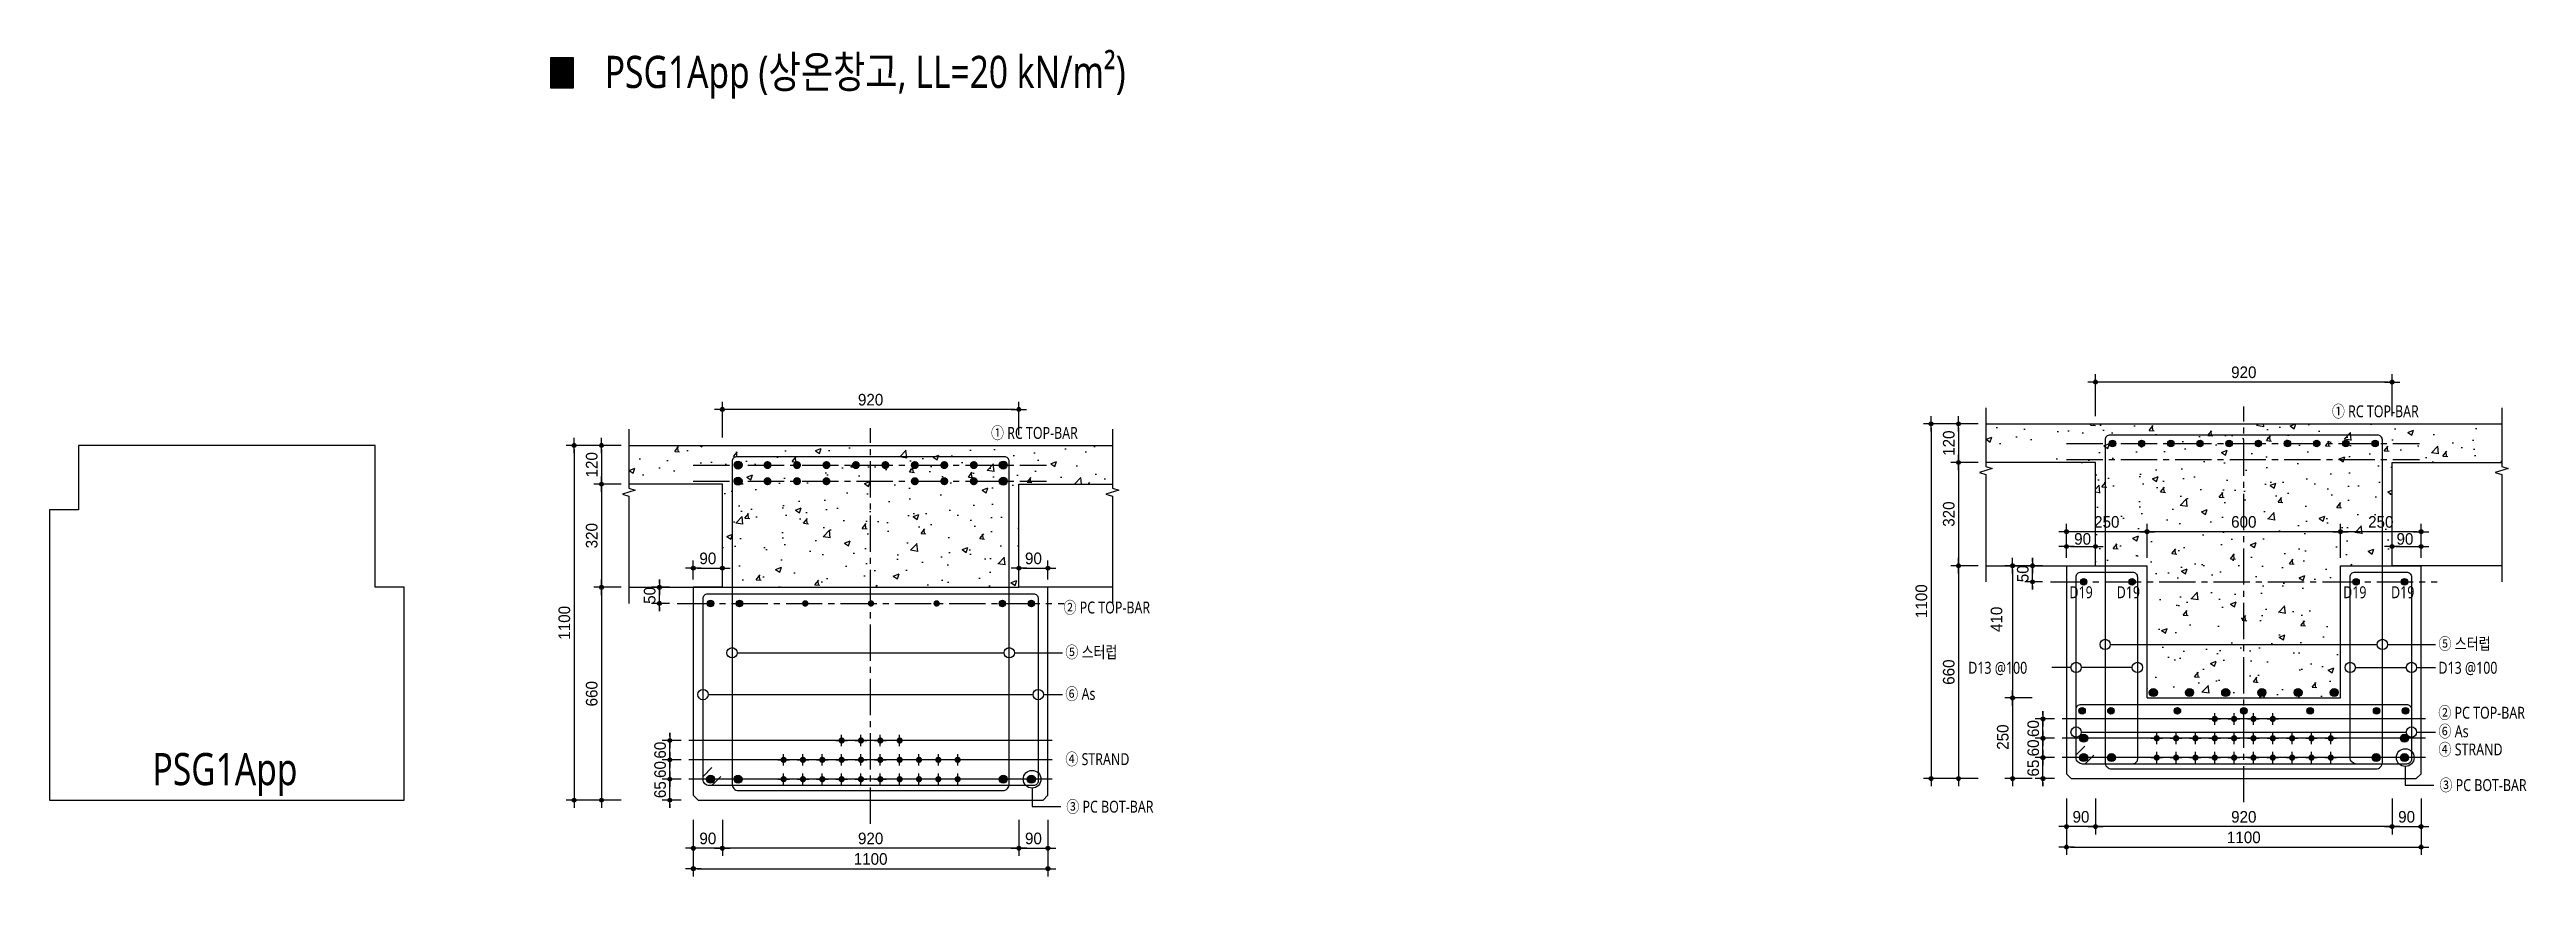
# Model space of a CAD drawing. Header units: millimetres. Extents: x 11948722 to 13111668, y -10771712 to -10232988.
# Drawn here: x 13102244 to 13109927, y -10416483 to -10413918 of the extents above; entities that cross this region are included whole.
import ezdxf
from ezdxf.enums import TextEntityAlignment as Align

# ---------------------------------------------------------------- set-up
doc = ezdxf.new("R2010")
doc.units = ezdxf.units.MM
doc.header["$LTSCALE"] = 150
doc.header["$MEASUREMENT"] = 0
for name, pattern in [('CEN', [6.2, 6, -0.1, 0, -0.1]), ('CENTER', [50.8, 31.75, -6.35, 6.35, -6.35]), ('CENTER2', [1.125, 0.75, -0.125, 0.125, -0.125]), ('HIDDEN', [2, 1, -1])]:
    doc.linetypes.add(name, pattern=pattern)
doc.layers.get('0').update_dxf_attribs({"linetype": 'CONTINUOUS'})
doc.layers.get('Defpoints').update_dxf_attribs({"color": 117, "linetype": 'CONTINUOUS'})
for name, color, linetype in [('0-TXT', 7, 'CONTINUOUS'), ('BAR', 3, 'CONTINUOUS'), ('CENT', 1, 'CEN'), ('CON-C', 2, 'CONTINUOUS'), ('DIM', 7, 'CONTINUOUS'), ('ETC', 8, 'CONTINUOUS'), ('FIN', 5, 'CONTINUOUS'), ('H', 2, 'HIDDEN'), ('SIT', 7, 'CONTINUOUS'), ('STRAND', 7, 'CENTER2'), ('TEXT', 3, 'CONTINUOUS')]:
    doc.layers.add(name, color=color, linetype=linetype)
doc.styles.get("Standard").update_dxf_attribs({"font": 'NanumGothic.ttf'})
doc.styles.add('돋움', font='')
doc.styles.get('돋움').set_extended_font_data('Dotum')
doc.linetypes.add('ZIGZAG', pattern='A,0.0001,-0.2,[131,ltypeshp.shx,S=0.2,R=0,X=-0.2,Y=0],-0.4,[131,ltypeshp.shx,S=0.2,R=180,X=0.2,Y=0],-0.2', length=0.8001)
doc.dimstyles.new('S_10', dxfattribs={"dimscale": 10, "dimtxt": 3, "dimasz": 1, "dimexe": 2, "dimexo": 2, "dimgap": 1, "dimtad": 1, "dimdec": 0, "dimzin": 0, "dimdsep": 46, "dimtxsty": '돋움', "dimblk1": 'DD', "dimblk2": 'DD', "dimsah": 1, "dimcen": 2.5, "dimdle": 8, "dimclrd": 256, "dimclre": 256, "dimclrt": 3, "dimadec": 0, "dimazin": 0, "dimtfac": 1, "dimtdec": 0, "dimtix": 1, "dimtmove": 2, "dimatfit": 3, "dimldrblk": 'DD', "dimfxl": 1, "dimtolj": 1, "dimtzin": 0, "dimarcsym": 0})

msp = doc.modelspace()

# ---------------------------------------------------------------- texts
at = {"width": 0.8}
msp.add_text('PSG1App (상온창고, LL=20 kN/m²)', height=99.792, dxfattribs=at).set_placement((13103966.3, -10413987.8), align=Align.MIDDLE_LEFT)
at = {"layer": '0-TXT', "ltscale": 0.8, "width": 0.8}
for s, p in [('① RC TOP-BAR', (13109323.7, -10415021.7, 0)), ('① RC TOP-BAR', (13105164.3, -10415088.7, 0)), ('D19', (13108509.8, -10415582.8, 0)), ('D19', (13108656.3, -10415582.8, 0)), ('D19', (13109358.7, -10415582.8, 0)), ('D19', (13109507.3, -10415582.8, 0)), ('② PC TOP-BAR', (13105389.1, -10415630.1, 0)), ('⑤ 스터럽', (13109654.3, -10415742.5, 0)), ('⑤ 스터럽', (13105394.9, -10415768.5, 0)), ('D13 @100', (13108195.8, -10415817, 0)), ('D13 @100', (13109654.3, -10415817, 0)), ('⑥ As', (13105394.9, -10415897.9, 0)), ('② PC TOP-BAR', (13109653.8, -10415956.4, 0)), ('⑥ As', (13109654.3, -10416014, 0)), ('④ STRAND', (13109654.3, -10416070.3, 0)), ('④ STRAND', (13105394.9, -10416100.3, 0)), ('③ PC BOT-BAR', (13109657.3, -10416180.8, 0)), ('③ PC BOT-BAR', (13105397.9, -10416247.8, 0))]:
    msp.add_text(s, height=36.96, dxfattribs=at).set_placement(p, align=Align.TOP_LEFT)

# ---------------------------------------------------------------- blocks, each defined once
blk = doc.blocks.new('DD')
blk.add_line((-2, 0), (2, 0))
for radius in [0.5, 0.25]:
    blk.add_circle((0, 0), radius)
blk = doc.blocks.new('*D1400')
at = {"layer": 'Defpoints', "color": 0, "ltscale": 1200}
for p in [(13108427.5, -10416054), (13108486.9, -10416054), (13108486.9, -10416114)]:
    blk.add_point(p, dxfattribs=at)
at = {"layer": 'DIM', "lineweight": -2}
for p, q in [((13108462.9, -10416054), (13108403.5, -10416054)), ((13108427.5, -10416042), (13108427.5, -10416030)), ((13108427.5, -10416114), (13108427.5, -10416054)), ((13108462.9, -10416114), (13108403.5, -10416114)), ((13108427.5, -10416126), (13108427.5, -10416138))]:
    blk.add_line(p, q, dxfattribs=at)
at = {"layer": 'DIM', "lineweight": -2, "ltscale": 1200, "xscale": 12, "yscale": 12, "zscale": 12}
for p, rotation in [((13108427.5, -10416054), 270), ((13108427.5, -10416114), 90)]:
    blk.add_blockref('DD', p, dxfattribs=dict(at, rotation=rotation))
at = {"layer": 'DIM', "ltscale": 1200, "insert": (13108397.4, -10416084), "char_height": 36, "attachment_point": 5, "rotation": 90, "style": '돋움'}
blk.add_mtext('\\A1;60', dxfattribs=at)
blk = doc.blocks.new('*D1401')
at = {"layer": 'Defpoints', "color": 0, "ltscale": 1200}
for p in [(13108427.5, -10416114), (13108486.9, -10416114), (13108486.9, -10416179)]:
    blk.add_point(p, dxfattribs=at)
at = {"layer": 'DIM', "lineweight": -2}
for p, q in [((13108462.9, -10416114), (13108403.5, -10416114)), ((13108427.5, -10416102), (13108427.5, -10416090)), ((13108427.5, -10416179), (13108427.5, -10416114)), ((13108462.9, -10416179), (13108403.5, -10416179)), ((13108427.5, -10416191), (13108427.5, -10416203))]:
    blk.add_line(p, q, dxfattribs=at)
at = {"layer": 'DIM', "lineweight": -2, "ltscale": 1200, "xscale": 12, "yscale": 12, "zscale": 12}
for p, rotation in [((13108427.5, -10416114), 270), ((13108427.5, -10416179), 90)]:
    blk.add_blockref('DD', p, dxfattribs=dict(at, rotation=rotation))
at = {"layer": 'DIM', "ltscale": 1200, "insert": (13108397.4, -10416146.5), "char_height": 36, "attachment_point": 5, "rotation": 90, "style": '돋움'}
blk.add_mtext('\\A1;65', dxfattribs=at)
blk = doc.blocks.new('*D1402')
at = {"layer": 'Defpoints', "color": 0, "ltscale": 1200}
for p in [(13108500.4, -10416216.4), (13109600.4, -10416216.4), (13109600.4, -10416391.5)]:
    blk.add_point(p, dxfattribs=at)
at = {"layer": 'DIM', "lineweight": -2}
for p, q in [((13108500.4, -10416240.4), (13108500.4, -10416415.5)), ((13109600.4, -10416240.4), (13109600.4, -10416415.5)), ((13108512.4, -10416391.5), (13109588.4, -10416391.5))]:
    blk.add_line(p, q, dxfattribs=at)
at = {"layer": 'DIM', "lineweight": -2, "ltscale": 1200, "xscale": 12, "yscale": 12, "zscale": 12, "rotation": 180}
blk.add_blockref('DD', (13108500.4, -10416391.5), dxfattribs=at)
at = {"layer": 'DIM', "lineweight": -2, "ltscale": 1200, "xscale": 12, "yscale": 12, "zscale": 12}
blk.add_blockref('DD', (13109600.4, -10416391.5), dxfattribs=at)
at = {"layer": 'DIM', "ltscale": 1200, "insert": (13109050.4, -10416361.5), "char_height": 36, "attachment_point": 5, "style": '돋움'}
blk.add_mtext('\\A1;1100', dxfattribs=at)
blk = doc.blocks.new('*D1403')
at = {"layer": 'Defpoints', "color": 0, "ltscale": 1200}
for p in [(13108250.4, -10415079), (13108165.4, -10415199), (13108250.4, -10415199)]:
    blk.add_point(p, dxfattribs=at)
at = {"layer": 'DIM', "lineweight": -2}
for p, q in [((13108226.4, -10415079), (13108141.4, -10415079)), ((13108165.4, -10415091), (13108165.4, -10415187)), ((13108226.4, -10415199), (13108141.4, -10415199))]:
    blk.add_line(p, q, dxfattribs=at)
at = {"layer": 'DIM', "lineweight": -2, "ltscale": 1200, "xscale": 12, "yscale": 12, "zscale": 12}
for p, rotation in [((13108165.4, -10415079), 90), ((13108165.4, -10415199), 270)]:
    blk.add_blockref('DD', p, dxfattribs=dict(at, rotation=rotation))
at = {"layer": 'DIM', "ltscale": 1200, "insert": (13108135.4, -10415139), "char_height": 36, "attachment_point": 5, "rotation": 90, "style": '돋움'}
blk.add_mtext('\\A1;120', dxfattribs=at)
blk = doc.blocks.new('*D1404')
at = {"layer": 'Defpoints', "color": 0, "ltscale": 1200}
for p in [(13108250.4, -10415199), (13108165.4, -10415519), (13108250.4, -10415519)]:
    blk.add_point(p, dxfattribs=at)
at = {"layer": 'DIM', "lineweight": -2}
for p, q in [((13108226.4, -10415199), (13108141.4, -10415199)), ((13108165.4, -10415211), (13108165.4, -10415507)), ((13108226.4, -10415519), (13108141.4, -10415519))]:
    blk.add_line(p, q, dxfattribs=at)
at = {"layer": 'DIM', "lineweight": -2, "ltscale": 1200, "xscale": 12, "yscale": 12, "zscale": 12}
for p, rotation in [((13108165.4, -10415199), 90), ((13108165.4, -10415519), 270)]:
    blk.add_blockref('DD', p, dxfattribs=dict(at, rotation=rotation))
at = {"layer": 'DIM', "ltscale": 1200, "insert": (13108135.4, -10415359), "char_height": 36, "attachment_point": 5, "rotation": 90, "style": '돋움'}
blk.add_mtext('\\A1;320', dxfattribs=at)
blk = doc.blocks.new('*D1405')
at = {"layer": 'Defpoints', "color": 0, "ltscale": 1200}
for p in [(13108250.4, -10415519), (13108165.4, -10416179), (13108250.4, -10416179)]:
    blk.add_point(p, dxfattribs=at)
at = {"layer": 'DIM', "lineweight": -2}
for p, q in [((13108226.4, -10415519), (13108141.4, -10415519)), ((13108165.4, -10415531), (13108165.4, -10416167)), ((13108226.4, -10416179), (13108141.4, -10416179))]:
    blk.add_line(p, q, dxfattribs=at)
at = {"layer": 'DIM', "lineweight": -2, "ltscale": 1200, "xscale": 12, "yscale": 12, "zscale": 12}
for p, rotation in [((13108165.4, -10415519), 90), ((13108165.4, -10416179), 270)]:
    blk.add_blockref('DD', p, dxfattribs=dict(at, rotation=rotation))
at = {"layer": 'DIM', "ltscale": 1200, "insert": (13108135.4, -10415849), "char_height": 36, "attachment_point": 5, "rotation": 90, "style": '돋움'}
blk.add_mtext('\\A1;660', dxfattribs=at)
blk = doc.blocks.new('*D1406')
at = {"layer": 'Defpoints', "color": 0, "ltscale": 1200}
for p in [(13108165.4, -10415079), (13108080.4, -10416179), (13108165.4, -10416179)]:
    blk.add_point(p, dxfattribs=at)
at = {"layer": 'DIM', "lineweight": -2}
for p, q in [((13108141.4, -10415079), (13108056.4, -10415079)), ((13108080.4, -10415091), (13108080.4, -10416167)), ((13108141.4, -10416179), (13108056.4, -10416179))]:
    blk.add_line(p, q, dxfattribs=at)
at = {"layer": 'DIM', "lineweight": -2, "ltscale": 1200, "xscale": 12, "yscale": 12, "zscale": 12}
for p, rotation in [((13108080.4, -10415079), 90), ((13108080.4, -10416179), 270)]:
    blk.add_blockref('DD', p, dxfattribs=dict(at, rotation=rotation))
at = {"layer": 'DIM', "ltscale": 1200, "insert": (13108050.4, -10415629), "char_height": 36, "attachment_point": 5, "rotation": 90, "style": '돋움'}
blk.add_mtext('\\A1;1100', dxfattribs=at)
blk = doc.blocks.new('*D1407')
at = {"layer": 'Defpoints', "color": 0, "ltscale": 1200}
for p in [(13108500.4, -10416216.4), (13108590.4, -10416216.4), (13108500.4, -10416328)]:
    blk.add_point(p, dxfattribs=at)
at = {"layer": 'DIM', "lineweight": -2}
for p, q in [((13108500.4, -10416240.4), (13108500.4, -10416352)), ((13108590.4, -10416240.4), (13108590.4, -10416352)), ((13108578.4, -10416328), (13108512.4, -10416328))]:
    blk.add_line(p, q, dxfattribs=at)
at = {"layer": 'DIM', "lineweight": -2, "ltscale": 1200, "xscale": 12, "yscale": 12, "zscale": 12, "rotation": 180}
blk.add_blockref('DD', (13108500.4, -10416328), dxfattribs=at)
at = {"layer": 'DIM', "lineweight": -2, "ltscale": 1200, "xscale": 12, "yscale": 12, "zscale": 12}
blk.add_blockref('DD', (13108590.4, -10416328), dxfattribs=at)
at = {"layer": 'DIM', "ltscale": 1200, "insert": (13108545.4, -10416297.9), "char_height": 36, "attachment_point": 5, "style": '돋움'}
blk.add_mtext('\\A1;90', dxfattribs=at)
blk = doc.blocks.new('*D1408')
at = {"layer": 'Defpoints', "color": 0, "ltscale": 1200}
for p in [(13108590.4, -10416216.4), (13109510.4, -10416216.4), (13108590.4, -10416328)]:
    blk.add_point(p, dxfattribs=at)
at = {"layer": 'DIM', "lineweight": -2}
for p, q in [((13108590.4, -10416240.4), (13108590.4, -10416352)), ((13109510.4, -10416240.4), (13109510.4, -10416352)), ((13109498.4, -10416328), (13108602.4, -10416328))]:
    blk.add_line(p, q, dxfattribs=at)
at = {"layer": 'DIM', "lineweight": -2, "ltscale": 1200, "xscale": 12, "yscale": 12, "zscale": 12, "rotation": 180}
blk.add_blockref('DD', (13108590.4, -10416328), dxfattribs=at)
at = {"layer": 'DIM', "lineweight": -2, "ltscale": 1200, "xscale": 12, "yscale": 12, "zscale": 12}
blk.add_blockref('DD', (13109510.4, -10416328), dxfattribs=at)
at = {"layer": 'DIM', "ltscale": 1200, "insert": (13109050.4, -10416297.9), "char_height": 36, "attachment_point": 5, "style": '돋움'}
blk.add_mtext('\\A1;920', dxfattribs=at)
blk = doc.blocks.new('*D1409')
at = {"layer": 'Defpoints', "color": 0, "ltscale": 1200}
for p in [(13109510.4, -10416216.4), (13109600.4, -10416216.4), (13109600.4, -10416328)]:
    blk.add_point(p, dxfattribs=at)
at = {"layer": 'DIM', "lineweight": -2}
for p, q in [((13109510.4, -10416240.4), (13109510.4, -10416352)), ((13109600.4, -10416240.4), (13109600.4, -10416352)), ((13109522.4, -10416328), (13109588.4, -10416328))]:
    blk.add_line(p, q, dxfattribs=at)
at = {"layer": 'DIM', "lineweight": -2, "ltscale": 1200, "xscale": 12, "yscale": 12, "zscale": 12, "rotation": 180}
blk.add_blockref('DD', (13109510.4, -10416328), dxfattribs=at)
at = {"layer": 'DIM', "lineweight": -2, "ltscale": 1200, "xscale": 12, "yscale": 12, "zscale": 12}
blk.add_blockref('DD', (13109600.4, -10416328), dxfattribs=at)
at = {"layer": 'DIM', "ltscale": 1200, "insert": (13109555.4, -10416297.9), "char_height": 36, "attachment_point": 5, "style": '돋움'}
blk.add_mtext('\\A1;90', dxfattribs=at)
blk = doc.blocks.new('*D1410')
at = {"layer": 'Defpoints', "color": 0, "ltscale": 1200}
for p in [(13108500.4, -10415519), (13108590.4, -10415459.5), (13108590.4, -10415519)]:
    blk.add_point(p, dxfattribs=at)
at = {"layer": 'DIM', "lineweight": -2}
for p, q in [((13108500.4, -10415495), (13108500.4, -10415435.5)), ((13108590.4, -10415495), (13108590.4, -10415435.5)), ((13108512.4, -10415459.5), (13108578.4, -10415459.5))]:
    blk.add_line(p, q, dxfattribs=at)
at = {"layer": 'DIM', "lineweight": -2, "ltscale": 1200, "xscale": 12, "yscale": 12, "zscale": 12, "rotation": 180}
blk.add_blockref('DD', (13108500.4, -10415459.5), dxfattribs=at)
at = {"layer": 'DIM', "lineweight": -2, "ltscale": 1200, "xscale": 12, "yscale": 12, "zscale": 12}
blk.add_blockref('DD', (13108590.4, -10415459.5), dxfattribs=at)
at = {"layer": 'DIM', "ltscale": 1200, "insert": (13108550.4, -10415436.1), "char_height": 36, "attachment_point": 5, "style": '돋움'}
blk.add_mtext('\\A1;90', dxfattribs=at)
blk = doc.blocks.new('*D1411')
at = {"layer": 'Defpoints', "color": 0, "ltscale": 1200}
for p in [(13108395.1, -10415519), (13108450.4, -10415519), (13108450.4, -10415569)]:
    blk.add_point(p, dxfattribs=at)
at = {"layer": 'DIM', "lineweight": -2}
for p, q in [((13108426.4, -10415519), (13108371.1, -10415519)), ((13108395.1, -10415507), (13108395.1, -10415495)), ((13108395.1, -10415569), (13108395.1, -10415519)), ((13108426.4, -10415569), (13108371.1, -10415569)), ((13108395.1, -10415581), (13108395.1, -10415593))]:
    blk.add_line(p, q, dxfattribs=at)
at = {"layer": 'DIM', "lineweight": -2, "ltscale": 1200, "xscale": 12, "yscale": 12, "zscale": 12}
for p, rotation in [((13108395.1, -10415519), 270), ((13108395.1, -10415569), 90)]:
    blk.add_blockref('DD', p, dxfattribs=dict(at, rotation=rotation))
at = {"layer": 'DIM', "ltscale": 1200, "insert": (13108365, -10415544), "char_height": 36, "attachment_point": 5, "rotation": 90, "style": '돋움'}
blk.add_mtext('\\A1;50', dxfattribs=at)
blk = doc.blocks.new('*D1412')
at = {"layer": 'Defpoints', "color": 0, "ltscale": 1200}
for p in [(13108590.4, -10414949.5), (13108590.4, -10415079), (13109510.4, -10415079)]:
    blk.add_point(p, dxfattribs=at)
at = {"layer": 'DIM', "lineweight": -2}
for p, q in [((13108590.4, -10415055), (13108590.4, -10414925.5)), ((13109498.4, -10414949.5), (13108602.4, -10414949.5)), ((13109510.4, -10415055), (13109510.4, -10414925.5))]:
    blk.add_line(p, q, dxfattribs=at)
at = {"layer": 'DIM', "lineweight": -2, "ltscale": 1200, "xscale": 12, "yscale": 12, "zscale": 12, "rotation": 180}
blk.add_blockref('DD', (13108590.4, -10414949.5), dxfattribs=at)
at = {"layer": 'DIM', "lineweight": -2, "ltscale": 1200, "xscale": 12, "yscale": 12, "zscale": 12}
blk.add_blockref('DD', (13109510.4, -10414949.5), dxfattribs=at)
at = {"layer": 'DIM', "ltscale": 1200, "insert": (13109050.4, -10414919.4), "char_height": 36, "attachment_point": 5, "style": '돋움'}
blk.add_mtext('\\A1;920', dxfattribs=at)
blk = doc.blocks.new('*D1413')
at = {"layer": 'Defpoints', "color": 0, "ltscale": 1200}
for p in [(13108418.3, -10415929), (13108333.3, -10416179), (13108418.3, -10416179)]:
    blk.add_point(p, dxfattribs=at)
at = {"layer": 'DIM', "lineweight": -2}
for p, q in [((13108394.3, -10415929), (13108309.3, -10415929)), ((13108333.3, -10415941), (13108333.3, -10416167)), ((13108394.3, -10416179), (13108309.3, -10416179))]:
    blk.add_line(p, q, dxfattribs=at)
at = {"layer": 'DIM', "lineweight": -2, "ltscale": 1200, "xscale": 12, "yscale": 12, "zscale": 12}
for p, rotation in [((13108333.3, -10415929), 90), ((13108333.3, -10416179), 270)]:
    blk.add_blockref('DD', p, dxfattribs=dict(at, rotation=rotation))
at = {"layer": 'DIM', "ltscale": 1200, "insert": (13108302.9, -10416050.5), "char_height": 36, "attachment_point": 5, "rotation": 90, "style": '돋움'}
blk.add_mtext('\\A1;250', dxfattribs=at)
blk = doc.blocks.new('*D1414')
at = {"layer": 'Defpoints', "color": 0, "ltscale": 1200}
for p in [(13108418.3, -10415519), (13108333.3, -10415929), (13108418.3, -10415929)]:
    blk.add_point(p, dxfattribs=at)
at = {"layer": 'DIM', "lineweight": -2}
for p, q in [((13108394.3, -10415519), (13108309.3, -10415519)), ((13108333.3, -10415531), (13108333.3, -10415917)), ((13108394.3, -10415929), (13108309.3, -10415929))]:
    blk.add_line(p, q, dxfattribs=at)
at = {"layer": 'DIM', "lineweight": -2, "ltscale": 1200, "xscale": 12, "yscale": 12, "zscale": 12}
for p, rotation in [((13108333.3, -10415519), 90), ((13108333.3, -10415929), 270)]:
    blk.add_blockref('DD', p, dxfattribs=dict(at, rotation=rotation))
at = {"layer": 'DIM', "ltscale": 1200, "insert": (13108283.6, -10415685.3), "char_height": 36, "attachment_point": 5, "rotation": 90, "style": '돋움'}
blk.add_mtext('\\A1;410', dxfattribs=at)
blk = doc.blocks.new('*D1415')
at = {"layer": 'Defpoints', "color": 0, "ltscale": 1200}
for p in [(13108750.4, -10415413.5), (13108750.4, -10415519), (13109350.4, -10415519)]:
    blk.add_point(p, dxfattribs=at)
at = {"layer": 'DIM', "lineweight": -2}
for p, q in [((13108750.4, -10415495), (13108750.4, -10415389.5)), ((13109338.4, -10415413.5), (13108762.4, -10415413.5)), ((13109350.4, -10415495), (13109350.4, -10415389.5))]:
    blk.add_line(p, q, dxfattribs=at)
at = {"layer": 'DIM', "lineweight": -2, "ltscale": 1200, "xscale": 12, "yscale": 12, "zscale": 12, "rotation": 180}
blk.add_blockref('DD', (13108750.4, -10415413.5), dxfattribs=at)
at = {"layer": 'DIM', "lineweight": -2, "ltscale": 1200, "xscale": 12, "yscale": 12, "zscale": 12}
blk.add_blockref('DD', (13109350.4, -10415413.5), dxfattribs=at)
at = {"layer": 'DIM', "ltscale": 1200, "insert": (13109050.4, -10415383.4), "char_height": 36, "attachment_point": 5, "style": '돋움'}
blk.add_mtext('\\A1;600', dxfattribs=at)
blk = doc.blocks.new('*D1416')
at = {"layer": 'Defpoints', "color": 0, "ltscale": 1200}
for p in [(13109350.4, -10415413.5), (13109350.4, -10415519), (13109600.4, -10415519)]:
    blk.add_point(p, dxfattribs=at)
at = {"layer": 'DIM', "lineweight": -2}
for p, q in [((13109350.4, -10415495), (13109350.4, -10415389.5)), ((13109588.4, -10415413.5), (13109362.4, -10415413.5)), ((13109600.4, -10415495), (13109600.4, -10415389.5))]:
    blk.add_line(p, q, dxfattribs=at)
at = {"layer": 'DIM', "lineweight": -2, "ltscale": 1200, "xscale": 12, "yscale": 12, "zscale": 12, "rotation": 180}
blk.add_blockref('DD', (13109350.4, -10415413.5), dxfattribs=at)
at = {"layer": 'DIM', "lineweight": -2, "ltscale": 1200, "xscale": 12, "yscale": 12, "zscale": 12}
blk.add_blockref('DD', (13109600.4, -10415413.5), dxfattribs=at)
at = {"layer": 'DIM', "ltscale": 1200, "insert": (13109475.4, -10415383.4), "char_height": 36, "attachment_point": 5, "style": '돋움'}
blk.add_mtext('\\A1;250', dxfattribs=at)
blk = doc.blocks.new('*D1417')
at = {"layer": 'Defpoints', "color": 0, "ltscale": 1200}
for p in [(13108500.4, -10415413.5), (13108500.4, -10415519), (13108750.4, -10415519)]:
    blk.add_point(p, dxfattribs=at)
at = {"layer": 'DIM', "lineweight": -2}
for p, q in [((13108500.4, -10415495), (13108500.4, -10415389.5)), ((13108738.4, -10415413.5), (13108512.4, -10415413.5)), ((13108750.4, -10415495), (13108750.4, -10415389.5))]:
    blk.add_line(p, q, dxfattribs=at)
at = {"layer": 'DIM', "lineweight": -2, "ltscale": 1200, "xscale": 12, "yscale": 12, "zscale": 12, "rotation": 180}
blk.add_blockref('DD', (13108500.4, -10415413.5), dxfattribs=at)
at = {"layer": 'DIM', "lineweight": -2, "ltscale": 1200, "xscale": 12, "yscale": 12, "zscale": 12}
blk.add_blockref('DD', (13108750.4, -10415413.5), dxfattribs=at)
at = {"layer": 'DIM', "ltscale": 1200, "insert": (13108625.4, -10415383.4), "char_height": 36, "attachment_point": 5, "style": '돋움'}
blk.add_mtext('\\A1;250', dxfattribs=at)
blk = doc.blocks.new('*D1418')
at = {"layer": 'Defpoints', "color": 0, "ltscale": 1200}
for p in [(13109510.4, -10415519), (13109600.4, -10415459.5), (13109600.4, -10415519)]:
    blk.add_point(p, dxfattribs=at)
at = {"layer": 'DIM', "lineweight": -2}
for p, q in [((13109510.4, -10415495), (13109510.4, -10415435.5)), ((13109600.4, -10415495), (13109600.4, -10415435.5)), ((13109522.4, -10415459.5), (13109588.4, -10415459.5))]:
    blk.add_line(p, q, dxfattribs=at)
at = {"layer": 'DIM', "lineweight": -2, "ltscale": 1200, "xscale": 12, "yscale": 12, "zscale": 12, "rotation": 180}
blk.add_blockref('DD', (13109510.4, -10415459.5), dxfattribs=at)
at = {"layer": 'DIM', "lineweight": -2, "ltscale": 1200, "xscale": 12, "yscale": 12, "zscale": 12}
blk.add_blockref('DD', (13109600.4, -10415459.5), dxfattribs=at)
at = {"layer": 'DIM', "ltscale": 1200, "insert": (13109550.4, -10415436.1), "char_height": 36, "attachment_point": 5, "style": '돋움'}
blk.add_mtext('\\A1;90', dxfattribs=at)
blk = doc.blocks.new('strand')
at = {"layer": 'STRAND'}
for p, q in [((-18, 0), (18, 0)), ((0, -18), (0, 18))]:
    blk.add_line(p, q, dxfattribs=at)
at = {"layer": 'STRAND', "const_width": 9.6}
blk.add_lwpolyline([(-4.8, 0, 1), (4.8, 0, 1)], format="xyb", close=True, dxfattribs=at)
blk = doc.blocks.new('*D1419')
at = {"layer": 'Defpoints', "color": 0, "ltscale": 1200}
for p in [(13108427.5, -10415994), (13108486.9, -10415994), (13108486.9, -10416054)]:
    blk.add_point(p, dxfattribs=at)
at = {"layer": 'DIM', "lineweight": -2}
for p, q in [((13108427.5, -10415982), (13108427.5, -10415970)), ((13108462.9, -10415994), (13108403.5, -10415994)), ((13108462.9, -10416054), (13108403.5, -10416054)), ((13108427.5, -10416054), (13108427.5, -10415994)), ((13108427.5, -10416066), (13108427.5, -10416078))]:
    blk.add_line(p, q, dxfattribs=at)
at = {"layer": 'DIM', "lineweight": -2, "ltscale": 1200, "xscale": 12, "yscale": 12, "zscale": 12}
for p, rotation in [((13108427.5, -10415994), 270), ((13108427.5, -10416054), 90)]:
    blk.add_blockref('DD', p, dxfattribs=dict(at, rotation=rotation))
at = {"layer": 'DIM', "ltscale": 1200, "insert": (13108397.4, -10416024), "char_height": 36, "attachment_point": 5, "rotation": 90, "style": '돋움'}
blk.add_mtext('\\A1;60', dxfattribs=at)
blk = doc.blocks.new('*D1420')
at = {"layer": 'Defpoints', "color": 0, "ltscale": 1200}
for p in [(13104168.1, -10416121), (13104227.5, -10416121), (13104227.5, -10416181)]:
    blk.add_point(p, dxfattribs=at)
at = {"layer": 'DIM', "lineweight": -2}
for p, q in [((13104203.5, -10416121), (13104144.1, -10416121)), ((13104168.1, -10416109), (13104168.1, -10416097)), ((13104168.1, -10416181), (13104168.1, -10416121)), ((13104203.5, -10416181), (13104144.1, -10416181)), ((13104168.1, -10416193), (13104168.1, -10416205))]:
    blk.add_line(p, q, dxfattribs=at)
at = {"layer": 'DIM', "lineweight": -2, "ltscale": 1200, "xscale": 12, "yscale": 12, "zscale": 12}
for p, rotation in [((13104168.1, -10416121), 270), ((13104168.1, -10416181), 90)]:
    blk.add_blockref('DD', p, dxfattribs=dict(at, rotation=rotation))
at = {"layer": 'DIM', "ltscale": 1200, "insert": (13104138.1, -10416151), "char_height": 36, "attachment_point": 5, "rotation": 90, "style": '돋움'}
blk.add_mtext('\\A1;60', dxfattribs=at)
blk = doc.blocks.new('*D1421')
at = {"layer": 'Defpoints', "color": 0, "ltscale": 1200}
for p in [(13104168.1, -10416181), (13104227.5, -10416181), (13104227.5, -10416246)]:
    blk.add_point(p, dxfattribs=at)
at = {"layer": 'DIM', "lineweight": -2}
for p, q in [((13104203.5, -10416181), (13104144.1, -10416181)), ((13104168.1, -10416169), (13104168.1, -10416157)), ((13104168.1, -10416246), (13104168.1, -10416181)), ((13104203.5, -10416246), (13104144.1, -10416246)), ((13104168.1, -10416258), (13104168.1, -10416270))]:
    blk.add_line(p, q, dxfattribs=at)
at = {"layer": 'DIM', "lineweight": -2, "ltscale": 1200, "xscale": 12, "yscale": 12, "zscale": 12}
for p, rotation in [((13104168.1, -10416181), 270), ((13104168.1, -10416246), 90)]:
    blk.add_blockref('DD', p, dxfattribs=dict(at, rotation=rotation))
at = {"layer": 'DIM', "ltscale": 1200, "insert": (13104138.1, -10416213.5), "char_height": 36, "attachment_point": 5, "rotation": 90, "style": '돋움'}
blk.add_mtext('\\A1;65', dxfattribs=at)
blk = doc.blocks.new('*D1422')
at = {"layer": 'Defpoints', "color": 0, "ltscale": 1200}
for p in [(13104241, -10416283.4), (13105341, -10416283.4), (13105341, -10416458.5)]:
    blk.add_point(p, dxfattribs=at)
at = {"layer": 'DIM', "lineweight": -2}
for p, q in [((13104241, -10416307.4), (13104241, -10416482.5)), ((13105341, -10416307.4), (13105341, -10416482.5)), ((13104253, -10416458.5), (13105329, -10416458.5))]:
    blk.add_line(p, q, dxfattribs=at)
at = {"layer": 'DIM', "lineweight": -2, "ltscale": 1200, "xscale": 12, "yscale": 12, "zscale": 12, "rotation": 180}
blk.add_blockref('DD', (13104241, -10416458.5), dxfattribs=at)
at = {"layer": 'DIM', "lineweight": -2, "ltscale": 1200, "xscale": 12, "yscale": 12, "zscale": 12}
blk.add_blockref('DD', (13105341, -10416458.5), dxfattribs=at)
at = {"layer": 'DIM', "ltscale": 1200, "insert": (13104791, -10416428.5), "char_height": 36, "attachment_point": 5, "style": '돋움'}
blk.add_mtext('\\A1;1100', dxfattribs=at)
blk = doc.blocks.new('*D1423')
at = {"layer": 'Defpoints', "color": 0, "ltscale": 1200}
for p in [(13104041, -10415146), (13103956, -10415266), (13104041, -10415266)]:
    blk.add_point(p, dxfattribs=at)
at = {"layer": 'DIM', "lineweight": -2}
for p, q in [((13104017, -10415146), (13103932, -10415146)), ((13103956, -10415158), (13103956, -10415254)), ((13104017, -10415266), (13103932, -10415266))]:
    blk.add_line(p, q, dxfattribs=at)
at = {"layer": 'DIM', "lineweight": -2, "ltscale": 1200, "xscale": 12, "yscale": 12, "zscale": 12}
for p, rotation in [((13103956, -10415146), 90), ((13103956, -10415266), 270)]:
    blk.add_blockref('DD', p, dxfattribs=dict(at, rotation=rotation))
at = {"layer": 'DIM', "ltscale": 1200, "insert": (13103926, -10415206), "char_height": 36, "attachment_point": 5, "rotation": 90, "style": '돋움'}
blk.add_mtext('\\A1;120', dxfattribs=at)
blk = doc.blocks.new('*D1424')
at = {"layer": 'Defpoints', "color": 0, "ltscale": 1200}
for p in [(13104041, -10415266), (13103956, -10415586), (13104041, -10415586)]:
    blk.add_point(p, dxfattribs=at)
at = {"layer": 'DIM', "lineweight": -2}
for p, q in [((13104017, -10415266), (13103932, -10415266)), ((13103956, -10415278), (13103956, -10415574)), ((13104017, -10415586), (13103932, -10415586))]:
    blk.add_line(p, q, dxfattribs=at)
at = {"layer": 'DIM', "lineweight": -2, "ltscale": 1200, "xscale": 12, "yscale": 12, "zscale": 12}
for p, rotation in [((13103956, -10415266), 90), ((13103956, -10415586), 270)]:
    blk.add_blockref('DD', p, dxfattribs=dict(at, rotation=rotation))
at = {"layer": 'DIM', "ltscale": 1200, "insert": (13103926, -10415426), "char_height": 36, "attachment_point": 5, "rotation": 90, "style": '돋움'}
blk.add_mtext('\\A1;320', dxfattribs=at)
blk = doc.blocks.new('*D1425')
at = {"layer": 'Defpoints', "color": 0, "ltscale": 1200}
for p in [(13104041, -10415586), (13103956, -10416246), (13104041, -10416246)]:
    blk.add_point(p, dxfattribs=at)
at = {"layer": 'DIM', "lineweight": -2}
for p, q in [((13104017, -10415586), (13103932, -10415586)), ((13103956, -10415598), (13103956, -10416234)), ((13104017, -10416246), (13103932, -10416246))]:
    blk.add_line(p, q, dxfattribs=at)
at = {"layer": 'DIM', "lineweight": -2, "ltscale": 1200, "xscale": 12, "yscale": 12, "zscale": 12}
for p, rotation in [((13103956, -10415586), 90), ((13103956, -10416246), 270)]:
    blk.add_blockref('DD', p, dxfattribs=dict(at, rotation=rotation))
at = {"layer": 'DIM', "ltscale": 1200, "insert": (13103926, -10415916), "char_height": 36, "attachment_point": 5, "rotation": 90, "style": '돋움'}
blk.add_mtext('\\A1;660', dxfattribs=at)
blk = doc.blocks.new('*D1426')
at = {"layer": 'Defpoints', "color": 0, "ltscale": 1200}
for p in [(13103956, -10415146), (13103871, -10416246), (13103956, -10416246)]:
    blk.add_point(p, dxfattribs=at)
at = {"layer": 'DIM', "lineweight": -2}
for p, q in [((13103932, -10415146), (13103847, -10415146)), ((13103871, -10415158), (13103871, -10416234)), ((13103932, -10416246), (13103847, -10416246))]:
    blk.add_line(p, q, dxfattribs=at)
at = {"layer": 'DIM', "lineweight": -2, "ltscale": 1200, "xscale": 12, "yscale": 12, "zscale": 12}
for p, rotation in [((13103871, -10415146), 90), ((13103871, -10416246), 270)]:
    blk.add_blockref('DD', p, dxfattribs=dict(at, rotation=rotation))
at = {"layer": 'DIM', "ltscale": 1200, "insert": (13103841, -10415696), "char_height": 36, "attachment_point": 5, "rotation": 90, "style": '돋움'}
blk.add_mtext('\\A1;1100', dxfattribs=at)
blk = doc.blocks.new('*D1427')
at = {"layer": 'Defpoints', "color": 0, "ltscale": 1200}
for p in [(13104241, -10416283.4), (13104331, -10416283.4), (13104241, -10416395)]:
    blk.add_point(p, dxfattribs=at)
at = {"layer": 'DIM', "lineweight": -2}
for p, q in [((13104241, -10416307.4), (13104241, -10416419)), ((13104331, -10416307.4), (13104331, -10416419)), ((13104319, -10416395), (13104253, -10416395))]:
    blk.add_line(p, q, dxfattribs=at)
at = {"layer": 'DIM', "lineweight": -2, "ltscale": 1200, "xscale": 12, "yscale": 12, "zscale": 12, "rotation": 180}
blk.add_blockref('DD', (13104241, -10416395), dxfattribs=at)
at = {"layer": 'DIM', "lineweight": -2, "ltscale": 1200, "xscale": 12, "yscale": 12, "zscale": 12}
blk.add_blockref('DD', (13104331, -10416395), dxfattribs=at)
at = {"layer": 'DIM', "ltscale": 1200, "insert": (13104286, -10416364.9), "char_height": 36, "attachment_point": 5, "style": '돋움'}
blk.add_mtext('\\A1;90', dxfattribs=at)
blk = doc.blocks.new('*D1428')
at = {"layer": 'Defpoints', "color": 0, "ltscale": 1200}
for p in [(13104331, -10416283.4), (13105251, -10416283.4), (13104331, -10416395)]:
    blk.add_point(p, dxfattribs=at)
at = {"layer": 'DIM', "lineweight": -2}
for p, q in [((13104331, -10416307.4), (13104331, -10416419)), ((13105251, -10416307.4), (13105251, -10416419)), ((13105239, -10416395), (13104343, -10416395))]:
    blk.add_line(p, q, dxfattribs=at)
at = {"layer": 'DIM', "lineweight": -2, "ltscale": 1200, "xscale": 12, "yscale": 12, "zscale": 12, "rotation": 180}
blk.add_blockref('DD', (13104331, -10416395), dxfattribs=at)
at = {"layer": 'DIM', "lineweight": -2, "ltscale": 1200, "xscale": 12, "yscale": 12, "zscale": 12}
blk.add_blockref('DD', (13105251, -10416395), dxfattribs=at)
at = {"layer": 'DIM', "ltscale": 1200, "insert": (13104791, -10416364.9), "char_height": 36, "attachment_point": 5, "style": '돋움'}
blk.add_mtext('\\A1;920', dxfattribs=at)
blk = doc.blocks.new('*D1429')
at = {"layer": 'Defpoints', "color": 0, "ltscale": 1200}
for p in [(13105251, -10416283.4), (13105341, -10416283.4), (13105341, -10416395)]:
    blk.add_point(p, dxfattribs=at)
at = {"layer": 'DIM', "lineweight": -2}
for p, q in [((13105251, -10416307.4), (13105251, -10416419)), ((13105341, -10416307.4), (13105341, -10416419)), ((13105263, -10416395), (13105329, -10416395))]:
    blk.add_line(p, q, dxfattribs=at)
at = {"layer": 'DIM', "lineweight": -2, "ltscale": 1200, "xscale": 12, "yscale": 12, "zscale": 12, "rotation": 180}
blk.add_blockref('DD', (13105251, -10416395), dxfattribs=at)
at = {"layer": 'DIM', "lineweight": -2, "ltscale": 1200, "xscale": 12, "yscale": 12, "zscale": 12}
blk.add_blockref('DD', (13105341, -10416395), dxfattribs=at)
at = {"layer": 'DIM', "ltscale": 1200, "insert": (13105296, -10416364.9), "char_height": 36, "attachment_point": 5, "style": '돋움'}
blk.add_mtext('\\A1;90', dxfattribs=at)
blk = doc.blocks.new('*D1430')
at = {"layer": 'Defpoints', "color": 0, "ltscale": 1200}
for p in [(13104331, -10415526.5), (13104241, -10415586), (13104331, -10415586)]:
    blk.add_point(p, dxfattribs=at)
at = {"layer": 'DIM', "lineweight": -2}
for p, q in [((13104241, -10415562), (13104241, -10415502.5)), ((13104253, -10415526.5), (13104319, -10415526.5)), ((13104331, -10415562), (13104331, -10415502.5))]:
    blk.add_line(p, q, dxfattribs=at)
at = {"layer": 'DIM', "lineweight": -2, "ltscale": 1200, "xscale": 12, "yscale": 12, "zscale": 12, "rotation": 180}
blk.add_blockref('DD', (13104241, -10415526.5), dxfattribs=at)
at = {"layer": 'DIM', "lineweight": -2, "ltscale": 1200, "xscale": 12, "yscale": 12, "zscale": 12}
blk.add_blockref('DD', (13104331, -10415526.5), dxfattribs=at)
at = {"layer": 'DIM', "ltscale": 1200, "insert": (13104286, -10415496.5), "char_height": 36, "attachment_point": 5, "style": '돋움'}
blk.add_mtext('\\A1;90', dxfattribs=at)
blk = doc.blocks.new('*D1431')
at = {"layer": 'Defpoints', "color": 0, "ltscale": 1200}
for p in [(13104331, -10415034.4), (13104331, -10415145.4), (13105250.8, -10415138.5)]:
    blk.add_point(p, dxfattribs=at)
at = {"layer": 'DIM', "lineweight": -2}
for p, q in [((13104331, -10415121.4), (13104331, -10415010.4)), ((13105238.8, -10415034.4), (13104343, -10415034.4)), ((13105250.8, -10415114.5), (13105250.8, -10415010.4))]:
    blk.add_line(p, q, dxfattribs=at)
at = {"layer": 'DIM', "lineweight": -2, "ltscale": 1200, "xscale": 12, "yscale": 12, "zscale": 12, "rotation": 180}
blk.add_blockref('DD', (13104331, -10415034.4), dxfattribs=at)
at = {"layer": 'DIM', "lineweight": -2, "ltscale": 1200, "xscale": 12, "yscale": 12, "zscale": 12}
blk.add_blockref('DD', (13105250.8, -10415034.4), dxfattribs=at)
at = {"layer": 'DIM', "ltscale": 1200, "insert": (13104790.9, -10415004.4), "char_height": 36, "attachment_point": 5, "style": '돋움'}
blk.add_mtext('\\A1;920', dxfattribs=at)
blk = doc.blocks.new('*D1432')
at = {"layer": 'Defpoints', "color": 0, "ltscale": 1200}
for p in [(13104135.7, -10415586), (13104191, -10415586), (13104191, -10415636)]:
    blk.add_point(p, dxfattribs=at)
at = {"layer": 'DIM', "lineweight": -2}
for p, q in [((13104167, -10415586), (13104111.7, -10415586)), ((13104135.7, -10415574), (13104135.7, -10415562)), ((13104135.7, -10415636), (13104135.7, -10415586)), ((13104167, -10415636), (13104111.7, -10415636)), ((13104135.7, -10415648), (13104135.7, -10415660))]:
    blk.add_line(p, q, dxfattribs=at)
at = {"layer": 'DIM', "lineweight": -2, "ltscale": 1200, "xscale": 12, "yscale": 12, "zscale": 12}
for p, rotation in [((13104135.7, -10415586), 270), ((13104135.7, -10415636), 90)]:
    blk.add_blockref('DD', p, dxfattribs=dict(at, rotation=rotation))
at = {"layer": 'DIM', "ltscale": 1200, "insert": (13104105.7, -10415611), "char_height": 36, "attachment_point": 5, "rotation": 90, "style": '돋움'}
blk.add_mtext('\\A1;50', dxfattribs=at)
blk = doc.blocks.new('*D1433')
at = {"layer": 'Defpoints', "color": 0, "ltscale": 1200}
for p in [(13104168.1, -10416061), (13104227.5, -10416061), (13104227.5, -10416121)]:
    blk.add_point(p, dxfattribs=at)
at = {"layer": 'DIM', "lineweight": -2}
for p, q in [((13104203.5, -10416061), (13104144.1, -10416061)), ((13104168.1, -10416049), (13104168.1, -10416037)), ((13104168.1, -10416121), (13104168.1, -10416061)), ((13104203.5, -10416121), (13104144.1, -10416121)), ((13104168.1, -10416133), (13104168.1, -10416145))]:
    blk.add_line(p, q, dxfattribs=at)
at = {"layer": 'DIM', "lineweight": -2, "ltscale": 1200, "xscale": 12, "yscale": 12, "zscale": 12}
for p, rotation in [((13104168.1, -10416061), 270), ((13104168.1, -10416121), 90)]:
    blk.add_blockref('DD', p, dxfattribs=dict(at, rotation=rotation))
at = {"layer": 'DIM', "ltscale": 1200, "insert": (13104138.1, -10416091), "char_height": 36, "attachment_point": 5, "rotation": 90, "style": '돋움'}
blk.add_mtext('\\A1;60', dxfattribs=at)
blk = doc.blocks.new('*D1434')
at = {"layer": 'Defpoints', "color": 0, "ltscale": 1200}
for p in [(13105341, -10415526.5), (13105251, -10415586), (13105341, -10415586)]:
    blk.add_point(p, dxfattribs=at)
at = {"layer": 'DIM', "lineweight": -2}
for p, q in [((13105251, -10415562), (13105251, -10415502.5)), ((13105263, -10415526.5), (13105329, -10415526.5)), ((13105341, -10415562), (13105341, -10415502.5))]:
    blk.add_line(p, q, dxfattribs=at)
at = {"layer": 'DIM', "lineweight": -2, "ltscale": 1200, "xscale": 12, "yscale": 12, "zscale": 12, "rotation": 180}
blk.add_blockref('DD', (13105251, -10415526.5), dxfattribs=at)
at = {"layer": 'DIM', "lineweight": -2, "ltscale": 1200, "xscale": 12, "yscale": 12, "zscale": 12}
blk.add_blockref('DD', (13105341, -10415526.5), dxfattribs=at)
at = {"layer": 'DIM', "ltscale": 1200, "insert": (13105296, -10415496.5), "char_height": 36, "attachment_point": 5, "style": '돋움'}
blk.add_mtext('\\A1;90', dxfattribs=at)
blk = doc.blocks.new('PSG1App')
at = {"layer": 'CON-C', "ltscale": 1200, "flags": 128}
blk.add_lwpolyline([(-460, 1100), (-460, 900), (-550, 900), (-550, 0), (550, 0), (550, 660), (460, 660), (460, 1100)], close=True, dxfattribs=at)
at = {"layer": 'Defpoints', "color": 1, "width": 0.8}
blk.add_text('PSG1App', height=99.79, dxfattribs=at).set_placement((-230.5, 96.4), align=Align.MIDDLE_LEFT)

# ---------------------------------------------------------------- dimensions: what is measured, and where the dimension line sits
at = {"layer": 'DIM'}
for base, p1, p2, angle, picture, middle in [((13108590.4, -10414949.5, 0), (13109510.4, -10415079, 0), (13108590.4, -10415079, 0), 180, '*D1412', (13109050.4, -10414919.4, 0)), ((13104331, -10415034.4, 0), (13105250.8, -10415138.5, 0), (13104331, -10415145.4, 0), 180, '*D1431', (13104790.9, -10415004.4, 0)), ((13108080.4, -10416179, 0), (13108165.4, -10415079, 0), (13108165.4, -10416179, 0), 90, '*D1406', (13108050.4, -10415629, 0)), ((13108165.4, -10415199, 0), (13108250.4, -10415079, 0), (13108250.4, -10415199, 0), 90, '*D1403', (13108135.4, -10415139, 0)), ((13103871, -10416246, 0), (13103956, -10415146, 0), (13103956, -10416246, 0), 90, '*D1426', (13103841, -10415696, 0)), ((13103956, -10415266, 0), (13104041, -10415146, 0), (13104041, -10415266, 0), 90, '*D1423', (13103926, -10415206, 0)), ((13108165.4, -10415519, 0), (13108250.4, -10415199, 0), (13108250.4, -10415519, 0), 90, '*D1404', (13108135.4, -10415359, 0)), ((13103956, -10415586, 0), (13104041, -10415266, 0), (13104041, -10415586, 0), 90, '*D1424', (13103926, -10415426, 0)), ((13108500.4, -10415413.5, 0), (13108750.4, -10415519, 0), (13108500.4, -10415519, 0), 180, '*D1417', (13108625.4, -10415383.4, 0)), ((13108750.4, -10415413.5, 0), (13109350.4, -10415519, 0), (13108750.4, -10415519, 0), 180, '*D1415', (13109050.4, -10415383.4, 0)), ((13109350.4, -10415413.5, 0), (13109600.4, -10415519, 0), (13109350.4, -10415519, 0), 180, '*D1416', (13109475.4, -10415383.4, 0)), ((13104331, -10415526.5, 0), (13104241, -10415586, 0), (13104331, -10415586, 0), 180, '*D1430', (13104286, -10415496.5, 0)), ((13105341, -10415526.5, 0), (13105251, -10415586, 0), (13105341, -10415586, 0), 180, '*D1434', (13105296, -10415496.5, 0)), ((13108165.4, -10416179, 0), (13108250.4, -10415519, 0), (13108250.4, -10416179, 0), 90, '*D1405', (13108135.4, -10415849, 0)), ((13108395.1, -10415519), (13108450.4, -10415569), (13108450.4, -10415519), 270, '*D1411', (13108365, -10415544)), ((13103956, -10416246, 0), (13104041, -10415586, 0), (13104041, -10416246, 0), 90, '*D1425', (13103926, -10415916, 0)), ((13104135.7, -10415586), (13104191, -10415636), (13104191, -10415586), 270, '*D1432', (13104105.7, -10415611)), ((13108427.5, -10415994, 0), (13108486.9, -10416054, 0), (13108486.9, -10415994, 0), 90, '*D1419', (13108397.4, -10416024, 0)), ((13104168.1, -10416061, 0), (13104227.5, -10416121, 0), (13104227.5, -10416061, 0), 90, '*D1433', (13104138.1, -10416091, 0)), ((13108427.5, -10416054, 0), (13108486.9, -10416114, 0), (13108486.9, -10416054, 0), 90, '*D1400', (13108397.4, -10416084, 0)), ((13104168.1, -10416121, 0), (13104227.5, -10416181, 0), (13104227.5, -10416121, 0), 90, '*D1420', (13104138.1, -10416151, 0)), ((13108427.5, -10416114, 0), (13108486.9, -10416179, 0), (13108486.9, -10416114, 0), 90, '*D1401', (13108397.4, -10416146.5, 0)), ((13104168.1, -10416181, 0), (13104227.5, -10416246, 0), (13104227.5, -10416181, 0), 90, '*D1421', (13104138.1, -10416213.5, 0)), ((13109600.4, -10416391.5, 0), (13108500.4, -10416216.4, 0), (13109600.4, -10416216.4, 0), 180, '*D1402', (13109050.4, -10416361.5, 0)), ((13108500.4, -10416328, 0), (13108590.4, -10416216.4, 0), (13108500.4, -10416216.4, 0), 180, '*D1407', (13108545.4, -10416297.9, 0)), ((13108590.4, -10416328, 0), (13109510.4, -10416216.4, 0), (13108590.4, -10416216.4, 0), 180, '*D1408', (13109050.4, -10416297.9, 0)), ((13105341, -10416458.5, 0), (13104241, -10416283.4, 0), (13105341, -10416283.4, 0), 180, '*D1422', (13104791, -10416428.5, 0)), ((13104241, -10416395, 0), (13104331, -10416283.4, 0), (13104241, -10416283.4, 0), 180, '*D1427', (13104286, -10416364.9, 0)), ((13104331, -10416395, 0), (13105251, -10416283.4, 0), (13104331, -10416283.4, 0), 180, '*D1428', (13104791, -10416364.9, 0))]:
    dim = msp.add_linear_dim(base=base, p1=p1, p2=p2, angle=angle, dimstyle='S_10', override={"dimscale": 12, "dimclrt": 256}, dxfattribs=at)
    dim.commit()
    dim.dimension.update_dxf_attribs({"geometry": picture, "text_midpoint": middle})
for base, p1, p2, angle, picture, middle in [((13108590.4, -10415459.5, 0), (13108500.4, -10415519, 0), (13108590.4, -10415519, 0), 180, '*D1410', (13108550.4, -10415436.1, 0)), ((13109600.4, -10415459.5, 0), (13109510.4, -10415519, 0), (13109600.4, -10415519, 0), 180, '*D1418', (13109550.4, -10415436.1, 0)), ((13108333.3, -10415929, 0), (13108418.3, -10415519, 0), (13108418.3, -10415929, 0), 90, '*D1414', (13108283.6, -10415685.3, 0)), ((13108333.3, -10416179, 0), (13108418.3, -10415929, 0), (13108418.3, -10416179, 0), 90, '*D1413', (13108302.9, -10416050.5, 0))]:
    dim = msp.add_linear_dim(base=base, p1=p1, p2=p2, angle=angle, dimstyle='S_10', override={"dimscale": 12, "dimclrt": 256}, dxfattribs=at)
    dim.commit()
    dim.dimension.update_dxf_attribs({"geometry": picture, "text_midpoint": middle, "dimtype": 160})
for base, p1, p2, picture, middle in [((13109600.4, -10416328, 0), (13109510.4, -10416216.4, 0), (13109600.4, -10416216.4, 0), '*D1409', (13109555.4, -10416297.9, 0)), ((13105341, -10416395, 0), (13105251, -10416283.4, 0), (13105341, -10416283.4, 0), '*D1429', (13105296, -10416364.9, 0))]:
    dim = msp.add_linear_dim(base=base, p1=p1, p2=p2, dimstyle='S_10', override={"dimscale": 12, "dimclrt": 256}, dxfattribs=at)
    dim.commit()
    dim.dimension.update_dxf_attribs({"geometry": picture, "text_midpoint": middle})

# ---------------------------------------------------------------- hatches: boundary and pattern name
msp.add_hatch(color=256).paths.add_polyline_path([(13103869.7, -10414037), (13103869.7, -10413944.3), (13103798.4, -10413944.3), (13103798.4, -10414037)])
at = {"layer": 'BAR'}
h = msp.add_hatch(color=256, dxfattribs=at)
h.dxf.hatch_style = 1
h.paths.add_polyline_path([(13108653.1, -10415140, 1), (13108633.1, -10415140, 1)])
h = msp.add_hatch(color=256, dxfattribs=at)
h.dxf.hatch_style = 1
h.paths.add_polyline_path([(13108743.6, -10415140, 1), (13108723.6, -10415140, 1)])
h = msp.add_hatch(color=256, dxfattribs=at)
h.dxf.hatch_style = 1
h.paths.add_polyline_path([(13108834.1, -10415140, 1), (13108814.1, -10415140, 1)])
h = msp.add_hatch(color=256, dxfattribs=at)
h.dxf.hatch_style = 1
h.paths.add_polyline_path([(13108924.6, -10415140, 1), (13108904.6, -10415140, 1)])
h = msp.add_hatch(color=256, dxfattribs=at)
h.dxf.hatch_style = 1
h.paths.add_polyline_path([(13109015.1, -10415140, 1), (13108995.1, -10415140, 1)])
h = msp.add_hatch(color=256, dxfattribs=at)
h.dxf.hatch_style = 1
h.paths.add_polyline_path([(13109105.6, -10415140, 1), (13109085.6, -10415140, 1)])
h = msp.add_hatch(color=256, dxfattribs=at)
h.dxf.hatch_style = 1
h.paths.add_polyline_path([(13109196.1, -10415140, 1), (13109176.1, -10415140, 1)])
h = msp.add_hatch(color=256, dxfattribs=at)
h.dxf.hatch_style = 1
h.paths.add_polyline_path([(13109286.6, -10415140, 1), (13109266.6, -10415140, 1)])
h = msp.add_hatch(color=256, dxfattribs=at)
h.dxf.hatch_style = 1
h.paths.add_polyline_path([(13109377.1, -10415140, 1), (13109357.1, -10415140, 1)])
h = msp.add_hatch(color=256, dxfattribs=at)
h.dxf.hatch_style = 1
h.paths.add_polyline_path([(13109447.7, -10415140, -1), (13109467.7, -10415140, -1)])
h = msp.add_hatch(color=256, dxfattribs=at)
h.dxf.hatch_style = 1
h.paths.add_polyline_path([(13109467.7, -10415140, 1), (13109447.7, -10415140, 1)])
h = msp.add_hatch(color=256, dxfattribs=at)
h.dxf.hatch_style = 1
h.paths.add_polyline_path([(13109467.7, -10415140, 1), (13109447.7, -10415140, 1)])
h = msp.add_hatch(color=256, dxfattribs=at)
h.dxf.hatch_style = 1
h.paths.add_polyline_path([(13109467.7, -10415140, 1), (13109447.7, -10415140, 1)])
h = msp.add_hatch(color=256, dxfattribs=at)
h.dxf.hatch_style = 1
h.paths.add_polyline_path([(13109467.7, -10415140, 1), (13109447.7, -10415140, 1)])
h = msp.add_hatch(color=256, dxfattribs=at)
h.dxf.hatch_style = 1
h.paths.add_polyline_path([(13109467.7, -10415140, 1), (13109447.7, -10415140, 1)])
h = msp.add_hatch(color=256, dxfattribs=at)
h.dxf.hatch_style = 1
h.paths.add_polyline_path([(13104392.3, -10415207, 1), (13104367.3, -10415207, 1)])
h = msp.add_hatch(color=256, dxfattribs=at)
h.dxf.hatch_style = 1
h.paths.add_polyline_path([(13104458.7, -10415207, -1), (13104483.7, -10415207, -1)])
h = msp.add_hatch(color=256, dxfattribs=at)
h.dxf.hatch_style = 1
h.paths.add_polyline_path([(13104550.1, -10415207, -1), (13104575.1, -10415207, -1)])
h = msp.add_hatch(color=256, dxfattribs=at)
h.dxf.hatch_style = 1
h.paths.add_polyline_path([(13104641.4, -10415207, -1), (13104666.4, -10415207, -1)])
h = msp.add_hatch(color=256, dxfattribs=at)
h.dxf.hatch_style = 1
h.paths.add_polyline_path([(13104732.8, -10415207, -1), (13104757.8, -10415207, -1)])
h = msp.add_hatch(color=256, dxfattribs=at)
h.dxf.hatch_style = 1
h.paths.add_polyline_path([(13104824.2, -10415207, -1), (13104849.2, -10415207, -1)])
h = msp.add_hatch(color=256, dxfattribs=at)
h.dxf.hatch_style = 1
h.paths.add_polyline_path([(13104915.6, -10415207, -1), (13104940.6, -10415207, -1)])
h = msp.add_hatch(color=256, dxfattribs=at)
h.dxf.hatch_style = 1
h.paths.add_polyline_path([(13105007, -10415207, -1), (13105032, -10415207, -1)])
h = msp.add_hatch(color=256, dxfattribs=at)
h.dxf.hatch_style = 1
h.paths.add_polyline_path([(13105098.4, -10415207, -1), (13105123.4, -10415207, -1)])
h = msp.add_hatch(color=256, dxfattribs=at)
h.dxf.hatch_style = 1
h.paths.add_polyline_path([(13105189.8, -10415207, -1), (13105214.8, -10415207, -1)])
h = msp.add_hatch(color=256, dxfattribs=at)
h.dxf.hatch_style = 1
h.paths.add_polyline_path([(13104392.3, -10415257, 1), (13104367.3, -10415257, 1)])
h = msp.add_hatch(color=256, dxfattribs=at)
h.dxf.hatch_style = 1
h.paths.add_polyline_path([(13104458.7, -10415257, -1), (13104483.7, -10415257, -1)])
h = msp.add_hatch(color=256, dxfattribs=at)
h.dxf.hatch_style = 1
h.paths.add_polyline_path([(13104550.1, -10415257, -1), (13104575.1, -10415257, -1)])
h = msp.add_hatch(color=256, dxfattribs=at)
h.dxf.hatch_style = 1
h.paths.add_polyline_path([(13104641.4, -10415257, -1), (13104666.4, -10415257, -1)])
h = msp.add_hatch(color=256, dxfattribs=at)
h.dxf.hatch_style = 1
h.paths.add_polyline_path([(13104915.6, -10415257, -1), (13104940.6, -10415257, -1)])
h = msp.add_hatch(color=256, dxfattribs=at)
h.dxf.hatch_style = 1
h.paths.add_polyline_path([(13105007, -10415257, -1), (13105032, -10415257, -1)])
h = msp.add_hatch(color=256, dxfattribs=at)
h.dxf.hatch_style = 1
h.paths.add_polyline_path([(13105098.4, -10415257, -1), (13105123.4, -10415257, -1)])
h = msp.add_hatch(color=256, dxfattribs=at)
h.dxf.hatch_style = 1
h.paths.add_polyline_path([(13105189.8, -10415257, -1), (13105214.8, -10415257, -1)])
h = msp.add_hatch(color=256, dxfattribs=at)
h.dxf.hatch_style = 1
h.paths.add_polyline_path([(13108563.8, -10415569, 1), (13108543.8, -10415569, 1)])
h = msp.add_hatch(color=256, dxfattribs=at)
h.dxf.hatch_style = 1
h.paths.add_polyline_path([(13108713.8, -10415569, 1), (13108693.8, -10415569, 1)])
h = msp.add_hatch(color=256, dxfattribs=at)
h.dxf.hatch_style = 1
h.paths.add_polyline_path([(13109408.8, -10415569, 1), (13109388.8, -10415569, 1)])
h = msp.add_hatch(color=256, dxfattribs=at)
h.dxf.hatch_style = 1
h.paths.add_polyline_path([(13109558.8, -10415569, 1), (13109538.8, -10415569, 1)])
h = msp.add_hatch(color=256, dxfattribs=at)
h.dxf.hatch_style = 1
h.paths.add_polyline_path([(13104304.5, -10415636, 1), (13104284.5, -10415636, 1)])
h = msp.add_hatch(color=256, dxfattribs=at)
h.dxf.hatch_style = 1
h.paths.add_polyline_path([(13104394.5, -10415636, 1), (13104374.5, -10415636, 1)])
h = msp.add_hatch(color=256, dxfattribs=at)
h.dxf.hatch_style = 1
h.paths.add_polyline_path([(13104598.2, -10415636, 1), (13104578.2, -10415636, 1)])
h = msp.add_hatch(color=256, dxfattribs=at)
h.dxf.hatch_style = 1
h.paths.add_polyline_path([(13104802, -10415636, 1), (13104782, -10415636, 1)])
h = msp.add_hatch(color=256, dxfattribs=at)
h.dxf.hatch_style = 1
h.paths.add_polyline_path([(13105005.7, -10415636, 1), (13104985.7, -10415636, 1)])
h = msp.add_hatch(color=256, dxfattribs=at)
h.dxf.hatch_style = 1
h.paths.add_polyline_path([(13105209.5, -10415636, 1), (13105189.5, -10415636, 1)])
h = msp.add_hatch(color=256, dxfattribs=at)
h.dxf.hatch_style = 1
h.paths.add_polyline_path([(13105299.5, -10415636, 1), (13105279.5, -10415636, 1)])
h = msp.add_hatch(color=1, dxfattribs=at)
h.dxf.hatch_style = 1
h.paths.add_polyline_path([(13108782.4, -10415912.2, 1), (13108757.4, -10415912.2, 1)])
h = msp.add_hatch(color=1, dxfattribs=at)
h.dxf.hatch_style = 1
h.paths.add_polyline_path([(13108894.6, -10415912.2, 1), (13108869.6, -10415912.2, 1)])
h = msp.add_hatch(color=1, dxfattribs=at)
h.dxf.hatch_style = 1
h.paths.add_polyline_path([(13109006.8, -10415912.2, 1), (13108981.8, -10415912.2, 1)])
h = msp.add_hatch(color=1, dxfattribs=at)
h.dxf.hatch_style = 1
h.paths.add_polyline_path([(13109119, -10415912.2, 1), (13109094, -10415912.2, 1)])
h = msp.add_hatch(color=1, dxfattribs=at)
h.dxf.hatch_style = 1
h.paths.add_polyline_path([(13109231.2, -10415912.2, 1), (13109206.2, -10415912.2, 1)])
h = msp.add_hatch(color=1, dxfattribs=at)
h.dxf.hatch_style = 1
h.paths.add_polyline_path([(13109318.4, -10415912.2, -1), (13109343.4, -10415912.2, -1)])
h = msp.add_hatch(color=1, dxfattribs=at)
h.dxf.hatch_style = 1
h.paths.add_polyline_path([(13109343.4, -10415912.2, 1), (13109318.4, -10415912.2, 1)])
h = msp.add_hatch(color=1, dxfattribs=at)
h.dxf.hatch_style = 1
h.paths.add_polyline_path([(13109343.4, -10415912.2, 1), (13109318.4, -10415912.2, 1)])
h = msp.add_hatch(color=256, dxfattribs=at)
h.dxf.hatch_style = 1
h.paths.add_polyline_path([(13108558.8, -10415969, 1), (13108538.8, -10415969, 1)])
h = msp.add_hatch(color=256, dxfattribs=at)
h.dxf.hatch_style = 1
h.paths.add_polyline_path([(13108628.4, -10415969, -1), (13108648.4, -10415969, -1)])
h = msp.add_hatch(color=256, dxfattribs=at)
h.dxf.hatch_style = 1
h.paths.add_polyline_path([(13108834.4, -10415969, -1), (13108854.4, -10415969, -1)])
h = msp.add_hatch(color=256, dxfattribs=at)
h.dxf.hatch_style = 1
h.paths.add_polyline_path([(13109040.4, -10415969, -1), (13109060.4, -10415969, -1)])
h = msp.add_hatch(color=256, dxfattribs=at)
h.dxf.hatch_style = 1
h.paths.add_polyline_path([(13109246.4, -10415969, -1), (13109266.4, -10415969, -1)])
h = msp.add_hatch(color=256, dxfattribs=at)
h.dxf.hatch_style = 1
h.paths.add_polyline_path([(13109472.3, -10415969, 1), (13109452.3, -10415969, 1)])
h = msp.add_hatch(color=256, dxfattribs=at)
h.dxf.hatch_style = 1
h.paths.add_polyline_path([(13109452.3, -10415969, -1), (13109472.3, -10415969, -1)])
h = msp.add_hatch(color=256, dxfattribs=at)
h.dxf.hatch_style = 1
h.paths.add_polyline_path([(13109452.3, -10415969, -1), (13109472.3, -10415969, -1)])
h = msp.add_hatch(color=256, dxfattribs=at)
h.dxf.hatch_style = 1
h.paths.add_polyline_path([(13109542, -10415969, -1), (13109562, -10415969, -1)])
h = msp.add_hatch(color=256, dxfattribs=at)
h.dxf.hatch_style = 1
h.paths.add_polyline_path([(13108566.3, -10416054, 1), (13108541.3, -10416054, 1)])
h = msp.add_hatch(color=256, dxfattribs=at)
h.dxf.hatch_style = 1
h.paths.add_polyline_path([(13109561.3, -10416054, 1), (13109536.3, -10416054, 1)])
h = msp.add_hatch(color=256, dxfattribs=at)
h.dxf.hatch_style = 1
h.paths.add_polyline_path([(13108566.3, -10416114, 1), (13108541.3, -10416114, 1)])
h = msp.add_hatch(color=256, dxfattribs=at)
h.dxf.hatch_style = 1
h.paths.add_polyline_path([(13108652.4, -10416114, 1), (13108627.4, -10416114, 1)])
h = msp.add_hatch(color=256, dxfattribs=at)
h.dxf.hatch_style = 1
h.paths.add_polyline_path([(13109448.4, -10416114, -1), (13109473.4, -10416114, -1)])
h = msp.add_hatch(color=256, dxfattribs=at)
h.dxf.hatch_style = 1
h.paths.add_polyline_path([(13109561.3, -10416114, 1), (13109536.3, -10416114, 1)])
h = msp.add_hatch(color=256, dxfattribs=at)
h.dxf.hatch_style = 1
h.paths.add_polyline_path([(13104307, -10416181, 1), (13104282, -10416181, 1)])
h = msp.add_hatch(color=256, dxfattribs=at)
h.dxf.hatch_style = 1
h.paths.add_polyline_path([(13104392.3, -10416181, 1), (13104367.3, -10416181, 1)])
h = msp.add_hatch(color=256, dxfattribs=at)
h.dxf.hatch_style = 1
h.paths.add_polyline_path([(13105189.8, -10416181, -1), (13105214.8, -10416181, -1)])
h = msp.add_hatch(color=256, dxfattribs=at)
h.dxf.hatch_style = 1
h.paths.add_polyline_path([(13105302, -10416181, 1), (13105277, -10416181, 1)])
at = {"layer": 'H'}
h = msp.add_hatch(dxfattribs=at)
h.set_pattern_fill('AR-CONC', color=256, style=0)
h.set_pattern_definition([(50, (12295083.59, -10037228.85), (182.18467, -15.939086), [19.05, -209.55]), (355, (12295083.59, -10037228.85), (-35.24342, 191.056845), [15.24, -167.640584]), (100.451445, (12295098.77, -10037230.17), (146.941247, 175.117752), [16.19001, -178.090245]), (46.1842, (12295083.6, -10037178.05), (271.07904, -42.04233), [28.575, -314.325]), (96.635558, (12295106.18, -10037181.55), (237.404134, 247.426125), [24.28502, -267.13561]), (351.18415, (12295083.6, -10037178.05), (237.40413, 247.426125), [22.85997, -251.45973]), (21, (12295108.99, -10037190.75), (151.614391, -102.265198), [19.05, -209.55]), (326, (12295108.99, -10037190.75), (61.80203, 184.187966), [15.24, -167.64]), (71.451445, (12295121.62, -10037199.27), (213.41642, 81.92277), [16.19001, -178.089938]), (37.5, (12295083.59, -10037228.846), (3.0886033, 84.555039), [0, -165.608, 0, -170.18, 0, -168.275]), (7.5, (12295083.59, -10037228.85), (66.8196625, 100.180575), [0, -97.028, 0, -161.798, 0, -64.135]), (327.5, (12295026.95, -10037228.846), (135.590595, -5.728744), [0, -63.5, 0, -198.12, 0, -262.89]), (317.5, (12295001.55, -10037228.85), (148.129181, 25.426491), [0, -82.55, 0, -131.572, 0, -186.69])])
h.paths.add_polyline_path([(13105251, -10415586), (13105251, -10415266), (13105541, -10415266), (13105541, -10415146), (13104041, -10415146), (13104041, -10415266), (13104331, -10415266), (13104331, -10415586)])
h = msp.add_hatch(dxfattribs=at)
h.set_pattern_fill('AR-CONC', color=256, style=0)
h.set_pattern_definition([(50, (12299292.95, -10037131.85), (182.18467, -15.939086), [19.05, -209.55]), (355, (12299292.95, -10037131.85), (-35.24342, 191.056845), [15.24, -167.640584]), (100.451445, (12299308.13, -10037133.18), (146.941247, 175.117752), [16.19001, -178.090245]), (46.1842, (12299292.95, -10037081.05), (271.07904, -42.04233), [28.575, -314.325]), (96.635558, (12299315.54, -10037084.55), (237.404134, 247.426125), [24.28502, -267.13561]), (351.18415, (12299292.95, -10037081.05), (237.40413, 247.426125), [22.85997, -251.45973]), (21, (12299318.35, -10037093.75), (151.614391, -102.265198), [19.05, -209.55]), (326, (12299318.35, -10037093.75), (61.80203, 184.187966), [15.24, -167.64]), (71.451445, (12299330.98, -10037102.27), (213.41642, 81.92277), [16.19001, -178.089938]), (37.5, (12299292.95, -10037131.85), (3.0886033, 84.555039), [0, -165.608, 0, -170.18, 0, -168.275]), (7.5, (12299292.95, -10037131.85), (66.8196625, 100.180575), [0, -97.028, 0, -161.798, 0, -64.135]), (327.5, (12299236.31, -10037131.85), (135.590595, -5.728744), [0, -63.5, 0, -198.12, 0, -262.89]), (317.5, (12299210.91, -10037131.85), (148.129181, 25.426491), [0, -82.55, 0, -131.572, 0, -186.69])])
h.paths.add_polyline_path([(13108750.4, -10415929), (13109350.4, -10415929), (13109350.4, -10415519), (13109510.4, -10415519), (13109510.4, -10415199), (13109850.4, -10415199), (13109850.4, -10415079), (13108250.4, -10415079), (13108250.4, -10415199), (13108590.4, -10415199), (13108590.4, -10415519), (13108750.4, -10415519)])

# ---------------------------------------------------------------- linework, layer by layer
msp.add_lwpolyline([(13103869.7, -10414037), (13103869.7, -10413944.3), (13103798.4, -10413944.3), (13103798.4, -10414037)], close=True)
at = {"elevation": 0}
for points in [[(13108250.4, -10415029), (13108250.4, -10415211.5), (13108270.4, -10415217.7), (13108230.4, -10415230.2), (13108250.4, -10415236.5), (13108250.4, -10415569)], [(13109850.4, -10415029), (13109850.4, -10415211.5), (13109870.4, -10415217.7), (13109830.4, -10415230.2), (13109850.4, -10415236.5), (13109850.4, -10415569)], [(13104041, -10415096), (13104041, -10415278.5), (13104061, -10415284.7), (13104021, -10415297.2), (13104041, -10415303.5), (13104041, -10415636)], [(13105541, -10415096), (13105541, -10415278.5), (13105561, -10415284.7), (13105521, -10415297.2), (13105541, -10415303.5), (13105541, -10415636)]]:
    msp.add_lwpolyline(points, dxfattribs=at)
at = {"layer": 'BAR', "color": 4, "linetype": 'Continuous'}
for p, q in [((13104298.2, -10416145.1, 0), (13104271, -10416172.3, 0)), ((13108557.6, -10416078.1, 0), (13108530.4, -10416105.3, 0)), ((13108585.4, -10416106, 0), (13108557.5, -10416134, 0)), ((13104326.1, -10416173, 0), (13104298.1, -10416201, 0))]:
    msp.add_line(p, q, dxfattribs=at)
at = {"layer": 'BAR', "color": 4, "linetype": 'Continuous', "elevation": 0}
for points in [[(13108640.4, -10416149), (13109460.4, -10416149, 0.414214), (13109480.4, -10416129), (13109480.4, -10415129, 0.414214), (13109465.4, -10415114), (13108635.4, -10415114, 0.414214), (13108620.4, -10415129), (13108620.4, -10416129, 0.414214), (13108640.4, -10416149)], [(13104381, -10416216), (13105201, -10416216, 0.414214), (13105221, -10416196), (13105221, -10415196, 0.414214), (13105206, -10415181), (13104376, -10415181, 0.414214), (13104361, -10415196), (13104361, -10416196, 0.414214), (13104381, -10416216)]]:
    msp.add_lwpolyline(points, format="xyb", dxfattribs=at)
for points in [[(13105311, -10416186, -0.414214), (13105296, -10416201), (13104291, -10416201, -0.414214), (13104271, -10416181), (13104271, -10415621, -0.414214), (13104286, -10415606), (13105296, -10415606, -0.414214), (13105311, -10415621)], [(13108720.4, -10416119, -0.414214), (13108705.4, -10416134), (13108550.4, -10416134, -0.414214), (13108530.4, -10416114), (13108530.4, -10415554, -0.414214), (13108545.4, -10415539), (13108705.4, -10415539, -0.414214), (13108720.4, -10415554)], [(13109570.4, -10416119, -0.414214), (13109555.4, -10416134), (13109400.4, -10416134, -0.414214), (13109380.4, -10416114), (13109380.4, -10415554, -0.414214), (13109395.4, -10415539), (13109555.4, -10415539, -0.414214), (13109570.4, -10415554)], [(13109570.4, -10416119, -0.414214), (13109555.4, -10416134), (13108550.4, -10416134, -0.414214), (13108530.4, -10416114), (13108530.4, -10415964, -0.414214), (13108545.4, -10415949), (13109555.4, -10415949, -0.414214), (13109570.4, -10415964)], [(13109570.4, -10416119, -0.414214), (13109555.4, -10416134), (13108550.4, -10416134, -0.414214), (13108530.4, -10416114), (13108530.4, -10415964, -0.414214), (13108545.4, -10415949), (13109555.4, -10415949, -0.414214), (13109570.4, -10415964)]]:
    msp.add_lwpolyline(points, format="xyb", close=True, dxfattribs=at)
at = {"layer": 'BAR'}
for centre, radius in [((13108643.1, -10415140, 0), 10), ((13108733.6, -10415140, 0), 10), ((13108824.1, -10415140, 0), 10), ((13108914.6, -10415140, 0), 10), ((13109005.1, -10415140, 0), 10), ((13109095.6, -10415140, 0), 10), ((13109186.1, -10415140, 0), 10), ((13109276.6, -10415140, 0), 10), ((13109367.1, -10415140, 0), 10), ((13109457.7, -10415140, 0), 10), ((13109457.7, -10415140, 0), 10), ((13109457.7, -10415140, 0), 10), ((13109457.7, -10415140, 0), 10), ((13109457.7, -10415140, 0), 10), ((13109457.7, -10415140, 0), 10), ((13104379.8, -10415207, 0), 12.5), ((13105202.3, -10415207, 0), 12.5), ((13104379.8, -10415257, 0), 12.5), ((13105202.3, -10415257, 0), 12.5), ((13108553.8, -10415569), 10), ((13108703.8, -10415569), 10), ((13109398.8, -10415569), 10), ((13109548.8, -10415569), 10), ((13104294.5, -10415636), 10), ((13104384.5, -10415636), 10), ((13105199.5, -10415636), 10), ((13105289.5, -10415636), 10), ((13108548.8, -10415969), 10), ((13108638.4, -10415969), 10), ((13108844.4, -10415969), 10), ((13109050.4, -10415969), 10), ((13109256.4, -10415969), 10), ((13109462.3, -10415969), 10), ((13109462.3, -10415969), 10), ((13109462.3, -10415969), 10), ((13109552, -10415969), 10), ((13108553.8, -10416054, 0), 12.5), ((13109548.8, -10416054, 0), 12.5), ((13108553.8, -10416114, 0), 12.5), ((13108639.9, -10416114, 0), 12.5), ((13109460.9, -10416114, 0), 12.5), ((13109548.8, -10416114, 0), 12.5), ((13104294.5, -10416181, 0), 12.5), ((13104379.8, -10416181, 0), 12.5), ((13105202.3, -10416181, 0), 12.5), ((13105289.5, -10416181, 0), 12.5)]:
    msp.add_circle(centre, radius, dxfattribs=at)
at = {"layer": 'BAR', "color": 1}
for centre in [(13108769.9, -10415912.2, 0), (13108882.1, -10415912.2, 0), (13108994.3, -10415912.2, 0), (13109106.5, -10415912.2, 0), (13109218.7, -10415912.2, 0), (13109330.9, -10415912.2, 0), (13109330.9, -10415912.2, 0), (13109330.9, -10415912.2, 0)]:
    msp.add_circle(centre, 12.5, dxfattribs=at)
at = {"layer": 'CENT', "linetype": 'CENTER2'}
for p, q in [((13109050.4, -10416252.7, 0), (13109050.4, -10415025.3, 0)), ((13104791, -10416319.7, 0), (13104791, -10415092.3, 0)), ((13108500.4, -10415140, 0), (13109595.6, -10415140, 0)), ((13104241, -10415207, 0), (13105336.2, -10415207, 0)), ((13108500.4, -10415190, 0), (13109595.6, -10415190, 0)), ((13104241, -10415257, 0), (13105336.2, -10415257, 0)), ((13108450.4, -10415569), (13109650.4, -10415569)), ((13104191, -10415636), (13105391, -10415636))]:
    msp.add_line(p, q, dxfattribs=at)
at = {"layer": 'ETC', "linetype": 'ZIGZAG', "ltscale": 20}
for p, q in [((13108500.4, -10415519, 0), (13108750.4, -10415519, 0)), ((13108750.4, -10415929, 0), (13108750.4, -10415519, 0)), ((13109350.4, -10415519, 0), (13109600.4, -10415519, 0)), ((13109350.4, -10415929, 0), (13109350.4, -10415519, 0)), ((13104331, -10415586, 0), (13105251, -10415586, 0)), ((13108750.4, -10415929, 0), (13109350.4, -10415929, 0))]:
    msp.add_line(p, q, dxfattribs=at)
at = {"layer": 'ETC', "elevation": 0}
for points in [[(13108500.4, -10415519), (13108500.4, -10416164), (13108515.4, -10416179), (13109585.4, -10416179), (13109600.4, -10416164), (13109600.4, -10415519)], [(13104331, -10415586), (13104241, -10415586), (13104241, -10416231), (13104256, -10416246), (13105326, -10416246), (13105341, -10416231), (13105341, -10415586), (13105251, -10415586)]]:
    msp.add_lwpolyline(points, dxfattribs=at)
at = {"layer": 'FIN', "color": 1, "linetype": 'CENTER', "ltscale": 0.3}
for p, q in [((13105354.5, -10416061, 0), (13104227.5, -10416061, 0)), ((13109613.9, -10415994, 0), (13108486.9, -10415994, 0)), ((13109613.9, -10416054, 0), (13108486.9, -10416054, 0)), ((13105354.5, -10416121, 0), (13104227.5, -10416121, 0)), ((13109613.9, -10416114, 0), (13108486.9, -10416114, 0)), ((13105354.5, -10416181, 0), (13104227.5, -10416181, 0))]:
    msp.add_line(p, q, dxfattribs=at)
at = {"layer": 'SIT', "linetype": 'Continuous'}
for p, q in [((13104041, -10415146, 0), (13105541, -10415146, 0)), ((13108250.4, -10415079, 0), (13109850.4, -10415079, 0))]:
    msp.add_line(p, q, dxfattribs=at)
at = {"layer": 'SIT', "linetype": 'Continuous', "elevation": 0}
for points in [[(13108250.4, -10415519), (13108590.4, -10415519), (13108590.4, -10415199), (13108250.4, -10415199)], [(13109850.4, -10415519), (13109510.4, -10415519), (13109510.4, -10415199), (13109850.4, -10415199)], [(13104041, -10415586), (13104331, -10415586), (13104331, -10415266), (13104041, -10415266)], [(13105541, -10415586), (13105251, -10415586), (13105251, -10415266), (13105541, -10415266)]]:
    msp.add_lwpolyline(points, dxfattribs=at)
at = {"layer": 'TEXT'}
for p, q in [((13104377, -10415789.1, 0), (13105205, -10415789.1, 0)), ((13105237, -10415789.1, 0), (13105386.1, -10415789.1, 0)), ((13108514.4, -10415834.6, 0), (13108455.3, -10415834.6, 0)), ((13108704.4, -10415834.6, 0), (13108546.4, -10415834.6, 0)), ((13108636.4, -10415763.2, 0), (13109464.4, -10415763.2, 0)), ((13109396.4, -10415834.6, 0), (13109554.4, -10415834.6, 0)), ((13109496.4, -10415763.2, 0), (13109645.5, -10415763.2, 0)), ((13109586.4, -10415834.6, 0), (13109645.5, -10415834.6, 0)), ((13104287, -10415918.6, 0), (13105295, -10415918.6, 0)), ((13105327, -10415918.6, 0), (13105386.1, -10415918.6, 0)), ((13108546.4, -10416034.7, 0), (13109554.4, -10416034.7, 0)), ((13109586.4, -10416034.7, 0), (13109645.5, -10416034.7, 0))]:
    msp.add_line(p, q, dxfattribs=at)
at = {"layer": 'TEXT', "elevation": 0}
for points in [[(13109551.2, -10416141.4), (13109551.2, -10416199.1), (13109640.1, -10416199.1)], [(13105291.8, -10416208.4), (13105291.8, -10416266.1), (13105380.8, -10416266.1)]]:
    msp.add_lwpolyline(points, dxfattribs=at)
at = {"layer": 'TEXT'}
for centre, radius in [((13108620.4, -10415763.2, 0), 16), ((13109480.4, -10415763.2, 0), 16), ((13104361, -10415789.1, 0), 16), ((13105221, -10415789.1, 0), 16), ((13108530.4, -10415834.6, 0), 16), ((13108720.4, -10415834.6, 0), 16), ((13109380.4, -10415834.6, 0), 16), ((13109570.4, -10415834.6, 0), 16), ((13104271, -10415918.6, 0), 16), ((13105311, -10415918.6, 0), 16), ((13108530.4, -10416034.7, 0), 16), ((13109570.4, -10416034.7, 0), 16), ((13109551.2, -10416114, 0), 27.5), ((13105291.8, -10416181, 0), 27.5)]:
    msp.add_circle(centre, radius, dxfattribs=at)

# ---------------------------------------------------------------- block references
at = {"layer": 'CON-C', "ltscale": 1200}
msp.add_blockref('PSG1App', (13102794, -10416246), dxfattribs=at)
at = {"layer": 'STRAND'}
for p in [(13108960.4, -10415994, 0), (13109020.4, -10415994, 0), (13109080.4, -10415994, 0), (13109140.4, -10415994, 0), (13104701, -10416061, 0), (13104761, -10416061, 0), (13104821, -10416061, 0), (13108780.4, -10416054, 0), (13108840.4, -10416054, 0), (13108900.4, -10416054, 0), (13108960.4, -10416054, 0), (13109020.4, -10416054, 0), (13109080.4, -10416054, 0), (13109140.4, -10416054, 0), (13109200.4, -10416054, 0), (13109260.4, -10416054, 0), (13109320.4, -10416054, 0), (13104521, -10416121, 0), (13104581, -10416121, 0), (13104641, -10416121, 0), (13104701, -10416121, 0), (13104761, -10416121, 0), (13104821, -10416121, 0), (13108780.4, -10416114, 0), (13108840.4, -10416114, 0), (13108900.4, -10416114, 0), (13108960.4, -10416114, 0), (13109020.4, -10416114, 0), (13109080.4, -10416114, 0), (13109140.4, -10416114, 0), (13109200.4, -10416114, 0), (13109260.4, -10416114, 0), (13109320.4, -10416114, 0), (13104521, -10416181, 0), (13104581, -10416181, 0), (13104641, -10416181, 0), (13104701, -10416181, 0), (13104761, -10416181, 0), (13104821, -10416181, 0)]:
    msp.add_blockref('strand', p, dxfattribs=at)
at = {"layer": 'STRAND', "xscale": -1}
for p in [(13104881, -10416061, 0), (13104881, -10416121, 0), (13104941, -10416121, 0), (13105001, -10416121, 0), (13105061, -10416121, 0), (13104881, -10416181, 0), (13104941, -10416181, 0), (13105001, -10416181, 0), (13105061, -10416181, 0)]:
    msp.add_blockref('strand', p, dxfattribs=at)

msp.set_redraw_order([(e.dxf.handle, doc.entitydb.next_handle()) for e in msp.query("TEXT MTEXT ATTDEF DIMENSION ARC_DIMENSION")])  # texts and dimensions are drawn at this point

doc.saveas('drawing.dxf')
